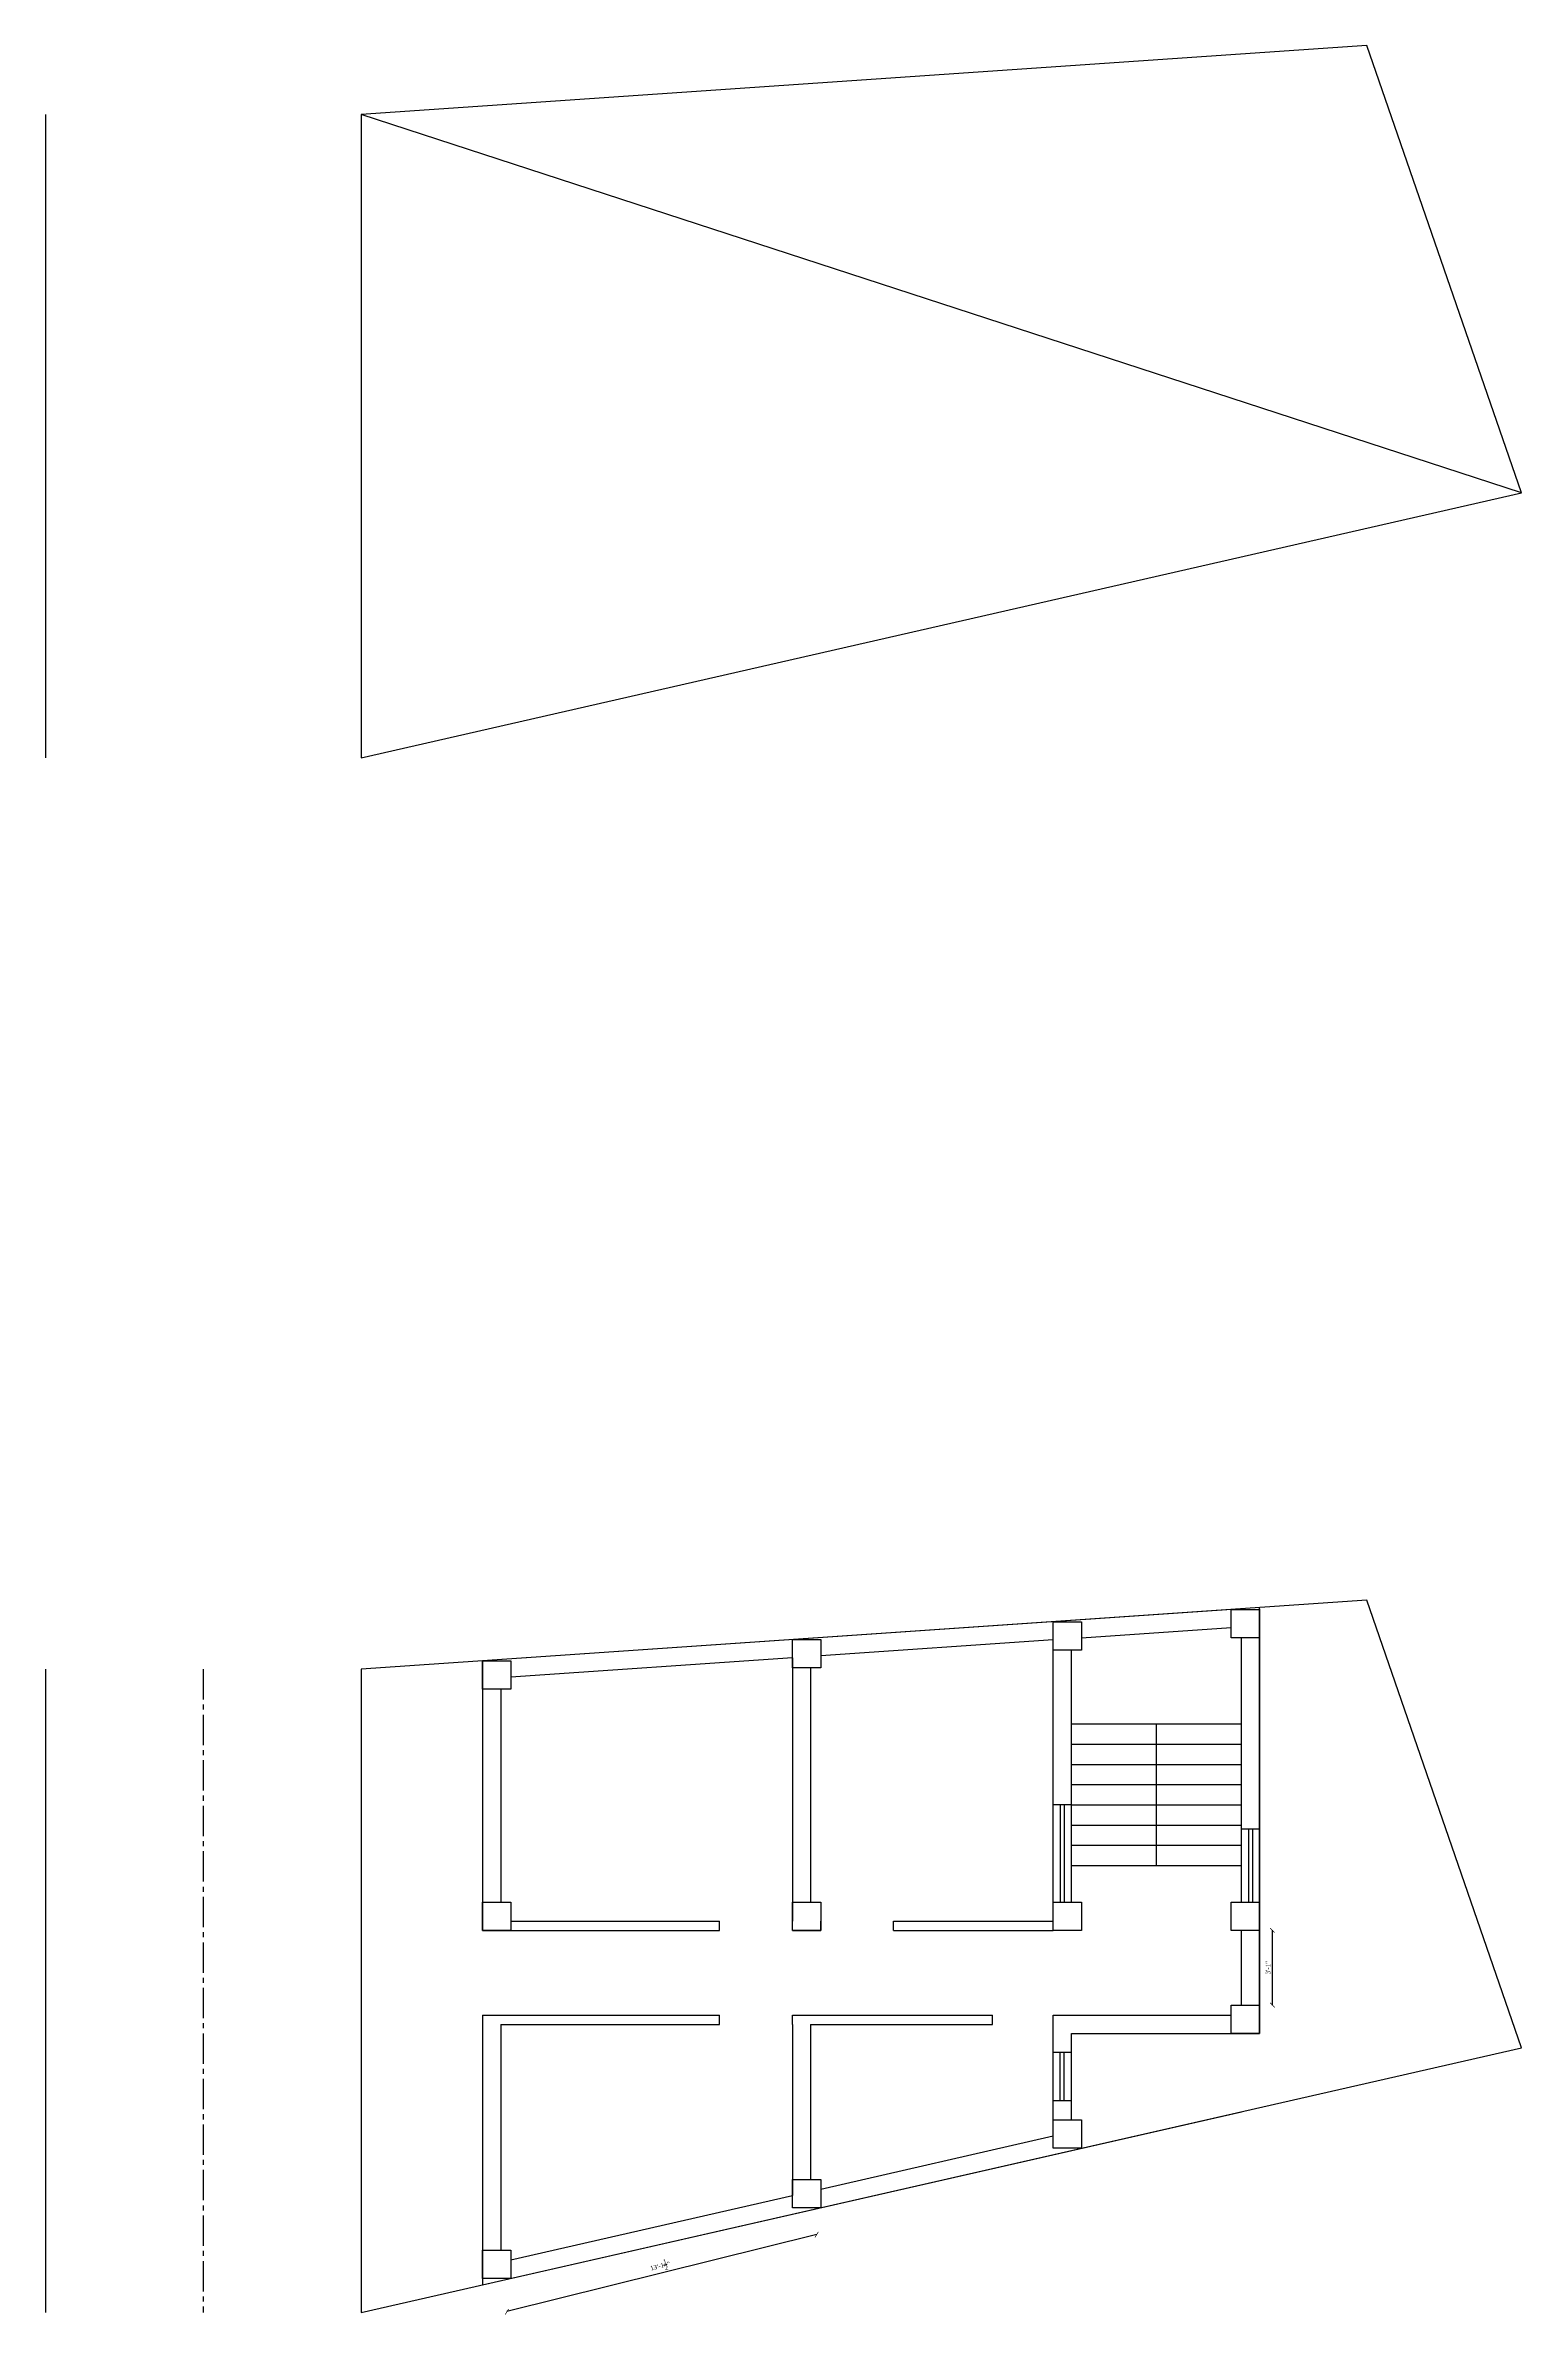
# Model space of a CAD drawing. Header units: inches. Extents: x 58262 to 63626, y -5508 to -3260.
# Drawn here: x 62897 to 63626, y -5434 to -4312 of the extents above; entities that cross this region are included whole.
import ezdxf

# ---------------------------------------------------------------- set-up
doc = ezdxf.new("R2010")
doc.units = ezdxf.units.IN
doc.header["$MEASUREMENT"] = 0
doc.linetypes.add('CENTER2', pattern=[1.125, 0.75, -0.125, 0.125, -0.125])
doc.layers.add('ELEVATION', color=6, linetype='Continuous', lineweight=30)
doc.styles.get("Standard").update_dxf_attribs({"font": 'times.ttf'})
doc.dimstyles.get("Standard").update_dxf_attribs({"dimtxt": 2.25, "dimasz": 2.25, "dimexe": 0.18, "dimexo": 0.0625, "dimgap": 1, "dimtad": 1, "dimdec": 1, "dimzin": 0, "dimdsep": 46, "dimlunit": 4, "dimtxsty": 'Standard', "dimblk": 'ARCHTICK', "dimcen": 0.09, "dimse1": 1, "dimse2": 1, "dimadec": 0, "dimazin": 0, "dimtfac": 1, "dimtdec": 1, "dimtofl": 0, "dimtmove": 0, "dimatfit": 3, "dimldrblk": 'ARCHTICK', "dimfxl": 1, "dimtolj": 1, "dimtzin": 0, "dimarcsym": 0})

# ---------------------------------------------------------------- blocks, each defined once
blk = doc.blocks.new('_ArchTick')
at = {"color": 0, "linetype": 'ByBlock', "const_width": 0.15}
blk.add_lwpolyline([(-0.5, -0.5), (0.5, 0.5)], dxfattribs=at)
blk = doc.blocks.new('*D905')
at = {"layer": 'Defpoints', "color": 0, "transparency": 16777216}
for p in [(63272.6, -5373.7), (63119.6, -5411.9), (63124.6, -5432.1)]:
    blk.add_point(p, dxfattribs=at)
at = {"layer": 'ELEVATION', "color": 0, "lineweight": -2, "transparency": 16777216}
blk.add_line((63277.6, -5394), (63124.6, -5432.1), dxfattribs=at)
at = {"layer": 'ELEVATION', "color": 0, "lineweight": -2, "transparency": 16777216, "xscale": 2.25, "yscale": 2.25, "zscale": 2.25}
for p, rotation in [((63277.6, -5394), 13.99659385677008), ((63124.6, -5432.1), 193.9965938567701)]:
    blk.add_blockref('_ArchTick', p, dxfattribs=dict(at, rotation=rotation))
at = {"layer": 'ELEVATION', "color": 0, "transparency": 16777216, "insert": (63200.3, -5409.5), "char_height": 2.25, "attachment_point": 5, "rotation": 13.9966}
blk.add_mtext('\\A1;13\'-1{\\H1x;\\S1/2;}"', dxfattribs=at)
blk = doc.blocks.new('*D908')
at = {"layer": 'Defpoints', "color": 0, "transparency": 16777216}
for p in [(63496.4, -5243.6), (63496.4, -5280.6), (63502.7, -5280.6)]:
    blk.add_point(p, dxfattribs=at)
at = {"layer": 'ELEVATION', "color": 0, "lineweight": -2, "transparency": 16777216}
blk.add_line((63502.7, -5243.6), (63502.7, -5280.6), dxfattribs=at)
at = {"layer": 'ELEVATION', "color": 0, "lineweight": -2, "transparency": 16777216, "xscale": 2.25, "yscale": 2.25, "zscale": 2.25}
for p, rotation in [((63502.7, -5243.6), 90), ((63502.7, -5280.6), 270)]:
    blk.add_blockref('_ArchTick', p, dxfattribs=dict(at, rotation=rotation))
at = {"layer": 'ELEVATION', "color": 0, "transparency": 16777216, "insert": (63500.6, -5262.1), "char_height": 2.25, "attachment_point": 5, "rotation": 90}
blk.add_mtext('\\A1;3\'-1"', dxfattribs=at)

msp = doc.modelspace()

# ---------------------------------------------------------------- linework, layer by layer
at = {"layer": 'ELEVATION'}
for p, q in [((63549.43, -4312.06), (63052.59, -4346.14)), ((63625.84, -4533.23), (63549.43, -4312.06)), ((62896.59, -4346.14), (62896.59, -4664.14)), ((63052.59, -4346.14), (63052.59, -4664.14)), ((63625.84, -4533.23), (63052.59, -4346.14)), ((63052.59, -4664.14), (63625.84, -4533.23)), ((63549.43, -5080.49), (63052.59, -5114.57)), ((63487.42, -5084.74), (63112.59, -5110.45)), ((63496.42, -5294.64), (63496.42, -5084.12)), ((63496.42, -5084.74), (63496.42, -5290.14)), ((63625.84, -5301.66), (63549.43, -5080.49)), ((63394.42, -5100.14), (63279.59, -5108.02)), ((63394.42, -5239.14), (63394.42, -5100.14)), ((63482.42, -5094.1), (63408.42, -5099.18)), ((63487.42, -5229.64), (63487.42, -5099.08)), ((63112.59, -5110.45), (63112.59, -5243.64)), ((63112.59, -5110.45), (63112.59, -5243.64)), ((63265.59, -5108.98), (63126.59, -5118.51)), ((63265.59, -5108.98), (63265.59, -5239.14)), ((63274.59, -5113.96), (63274.59, -5229.64)), ((63403.42, -5229.64), (63403.42, -5105.12)), ((62896.59, -5114.57), (62896.59, -5432.57)), ((63052.59, -5114.57), (63052.59, -5432.57)), ((63121.59, -5124.45), (63121.59, -5229.64)), ((63403.42, -5141.62), (63445.42, -5141.62)), ((63445.42, -5211.62), (63445.42, -5141.62)), ((63445.42, -5141.62), (63487.42, -5141.62)), ((63403.42, -5151.62), (63445.42, -5151.62)), ((63445.42, -5151.62), (63487.42, -5151.62)), ((63403.42, -5161.62), (63445.42, -5161.62)), ((63445.42, -5161.62), (63487.42, -5161.62)), ((63403.42, -5171.62), (63445.42, -5171.62)), ((63445.42, -5171.62), (63487.42, -5171.62)), ((63403.42, -5181.64), (63394.42, -5181.64)), ((63397.92, -5181.64), (63397.92, -5229.64)), ((63399.92, -5181.64), (63399.92, -5229.64)), ((63403.42, -5181.62), (63445.42, -5181.62)), ((63403.42, -5191.62), (63445.42, -5191.62)), ((63445.42, -5181.62), (63487.42, -5181.62)), ((63445.42, -5191.62), (63487.42, -5191.62)), ((63403.42, -5201.62), (63445.42, -5201.62)), ((63445.42, -5201.62), (63487.42, -5201.62)), ((63496.42, -5193.64), (63487.42, -5193.64)), ((63490.92, -5193.64), (63490.92, -5229.64)), ((63492.92, -5193.64), (63492.92, -5229.64)), ((63496.42, -5229.64), (63496.42, -5193.64)), ((63403.42, -5211.62), (63445.42, -5211.62)), ((63445.42, -5211.62), (63487.42, -5211.62)), ((63112.59, -5243.64), (63229.59, -5243.64)), ((63126.59, -5239.14), (63229.59, -5239.14)), ((63229.59, -5243.64), (63229.59, -5239.14)), ((63265.59, -5243.64), (63265.59, -5239.14)), ((63265.59, -5243.64), (63274.59, -5243.64)), ((63274.59, -5243.64), (63279.59, -5243.64)), ((63279.59, -5243.64), (63279.59, -5239.14)), ((63315.59, -5239.14), (63394.42, -5239.14)), ((63315.59, -5243.64), (63315.59, -5239.14)), ((63315.59, -5243.64), (63394.42, -5243.64)), ((63487.42, -5280.64), (63487.42, -5243.64)), ((63112.59, -5285.64), (63229.59, -5285.64)), ((63112.59, -5285.64), (63112.59, -5418.87)), ((63112.59, -5285.64), (63112.59, -5418.87)), ((63121.59, -5290.14), (63229.59, -5290.14)), ((63121.59, -5290.14), (63121.59, -5401.67)), ((63229.59, -5290.14), (63229.59, -5285.64)), ((63265.59, -5290.14), (63265.59, -5285.64)), ((63265.59, -5285.64), (63364.42, -5285.64)), ((63265.59, -5290.14), (63265.59, -5374.69)), ((63274.59, -5290.14), (63274.59, -5366.73)), ((63274.59, -5290.14), (63364.42, -5290.14)), ((63364.42, -5290.14), (63364.42, -5285.64)), ((63394.42, -5290.14), (63394.42, -5285.64)), ((63394.42, -5285.64), (63482.42, -5285.64)), ((63394.42, -5345.28), (63394.42, -5290.14)), ((63052.59, -5432.57), (63625.84, -5301.66)), ((63403.42, -5303.97), (63394.42, -5303.97)), ((63397.92, -5327.97), (63397.92, -5303.97)), ((63399.92, -5327.97), (63399.92, -5303.97)), ((63403.42, -5337.31), (63403.42, -5294.64)), ((63403.42, -5294.64), (63496.42, -5294.64)), ((63112.59, -5418.87), (63487.42, -5333.27)), ((63403.42, -5327.97), (63394.42, -5327.97)), ((63279.59, -5371.5), (63394.42, -5345.28)), ((63126.59, -5406.44), (63265.59, -5374.69))]:
    msp.add_line(p, q, dxfattribs=at)
at = {"layer": 'ELEVATION', "linetype": 'CENTER2', "ltscale": 20}
msp.add_line((62974.59, -5114.57), (62974.59, -5432.57), dxfattribs=at)
at = {"layer": 'ELEVATION'}
for points in [[(63408.42, -5091.12), (63408.42, -5105.12), (63394.42, -5105.12), (63394.42, -5091.12)], [(63496.42, -5085.08), (63496.42, -5099.08), (63482.42, -5099.08), (63482.42, -5085.08)], [(63279.59, -5099.96), (63279.59, -5113.96), (63265.59, -5113.96), (63265.59, -5099.96)], [(63126.59, -5110.45), (63126.59, -5124.45), (63112.59, -5124.45), (63112.59, -5110.45)], [(63126.59, -5229.64), (63126.59, -5243.64), (63112.59, -5243.64), (63112.59, -5229.64)], [(63279.59, -5229.64), (63279.59, -5243.64), (63265.59, -5243.64), (63265.59, -5229.64)], [(63408.42, -5229.64), (63408.42, -5243.64), (63394.42, -5243.64), (63394.42, -5229.64)], [(63496.42, -5229.64), (63496.42, -5243.64), (63482.42, -5243.64), (63482.42, -5229.64)], [(63496.42, -5280.64), (63496.42, -5294.64), (63482.42, -5294.64), (63482.42, -5280.64)], [(63408.42, -5337.31), (63408.42, -5351.31), (63394.42, -5351.31), (63394.42, -5337.31)], [(63279.59, -5366.73), (63279.59, -5380.73), (63265.59, -5380.73), (63265.59, -5366.73)], [(63126.59, -5401.67), (63126.59, -5415.67), (63112.59, -5415.67), (63112.59, -5401.67)]]:
    msp.add_lwpolyline(points, close=True, dxfattribs=at)

# ---------------------------------------------------------------- dimensions: what is measured, and where the dimension line sits
dim = msp.add_linear_dim(base=(63502.74, -5280.64), p1=(63496.42, -5243.64), p2=(63496.42, -5280.64), angle=270, dimstyle='Standard', dxfattribs=at)
dim.commit()
dim.dimension.update_dxf_attribs({"geometry": '*D908', "text_midpoint": (63500.6, -5262.14)})
dim = msp.add_aligned_dim(p1=(63272.59, -5373.73), p2=(63119.59, -5411.87), distance=20.86, dimstyle='Standard', dxfattribs=at)
dim.commit()
dim.dimension.update_dxf_attribs({"geometry": '*D905', "text_midpoint": (63200.26, -5409.51)})

doc.saveas('drawing.dxf')
